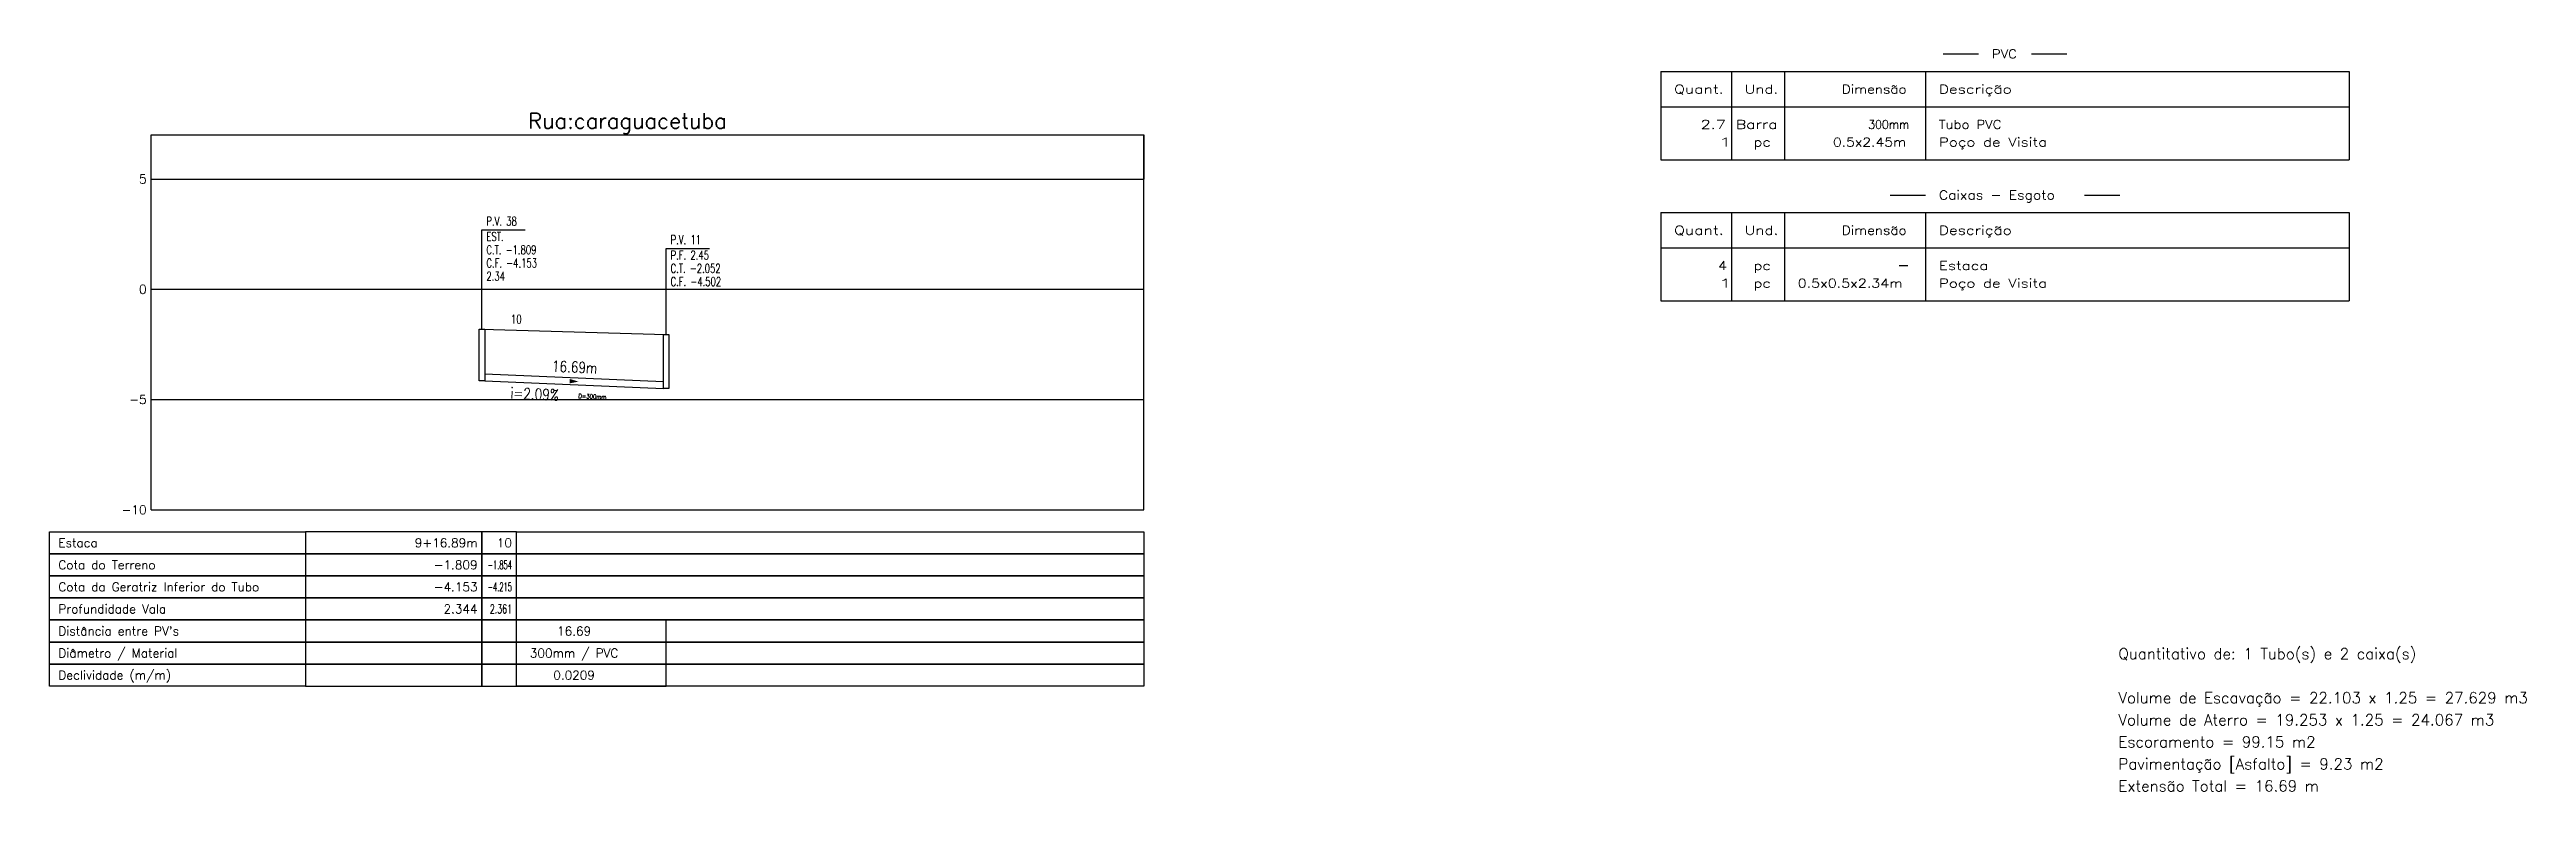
# Model space of a CAD drawing. Extents: x -6997814 to 14282083, y -16 to 289481930.
# Drawn here: x 363658.3 to 363882.9, y 7349881.8 to 7349949.1 of the extents above; entities that cross this region are included whole.
import ezdxf
from ezdxf.enums import TextEntityAlignment as Align

# ---------------------------------------------------------------- set-up
doc = ezdxf.new("R2010")
doc.units = 0
doc.header["$LTSCALE"] = 6.5
for name, color, linetype in [('LISTAGEM_LINHA', 7, 'CONTINUOUS'), ('LISTAGEM_TEXTO', 7, 'CONTINUOUS'), ('PS_IND_COMPRIMENTO', 7, 'CONTINUOUS'), ('PS_IND_DIAMETRO', 7, 'CONTINUOUS'), ('PS_IND_FLUXO', 3, 'CONTINUOUS'), ('PS_IND_INCLINACAO', 7, 'CONTINUOUS'), ('PS_PERFIL_CAIXAS', 7, 'CONTINUOUS'), ('PS_PERFIL_COTA_LIN', 7, 'CONTINUOUS'), ('PS_PERFIL_COTA_TXT', 5, 'CONTINUOUS'), ('PS_PERFIL_GRADE', 8, 'CONTINUOUS'), ('PS_PERFIL_TERRENO', 3, 'CONTINUOUS'), ('PS_PERFIL_TITULOS', 5, 'CONTINUOUS'), ('PS_PERFIL_TUBO', 7, 'CONTINUOUS'), ('PS_PONTOS_IDENTIFICACAO_LIN', 7, 'CONTINUOUS'), ('PS_PONTOS_IDENTIFICACAO_TXT', 7, 'CONTINUOUS')]:
    doc.layers.add(name, color=color, linetype=linetype)
doc.styles.add('ROMANS', font='romans.shx')
doc.styles.get("Standard").update_dxf_attribs({"font": 'simplex.shx'})

msp = doc.modelspace()

# ---------------------------------------------------------------- texts
at = {"layer": 'LISTAGEM_TEXTO', "lineweight": -2, "style": 'ROMANS'}
for s, width, p in [('PVC', 1.105263, (363834.40054, 7349948.29933)), ('Quant.', 1.298969, (363805.60054, 7349945.09933)), ('Und.', 1.272727, (363812.00054, 7349945.09933)), ('Dimensão', 1.135135, (363820.80054, 7349945.09933)), ('Descrição', 1.277027, (363829.60054, 7349945.09933)), ('2.7', 1.340426, (363808.00054, 7349941.89933)), ('1', 1.909091, (363809.60054, 7349940.29933)), ('Barra', 1.296296, (363811.20054, 7349941.89933)), ('pc', 1.235294, (363812.80054, 7349940.29933)), ('0.5x2.45m', 1.159509, (363820.00054, 7349940.29933)), ('300mm', 0.905172, (363823.20054, 7349941.89933)), ('Tubo PVC', 1.112583, (363829.60054, 7349941.89933)), ('Poço de Visita', 1.25641, (363829.60054, 7349940.29933)), ('Caixas - Esgoto', 1.162362, (363829.60054, 7349935.49933)), ('Quant.', 1.298969, (363805.60054, 7349932.29933)), ('Und.', 1.272727, (363812.00054, 7349932.29933)), ('Dimensão', 1.135135, (363820.80054, 7349932.29933)), ('Descrição', 1.277027, (363829.60054, 7349932.29933)), ('4', 1.166667, (363809.60054, 7349929.09933)), ('pc', 1.235294, (363812.80054, 7349929.09933)), ('Estaca', 1.26, (363829.60054, 7349929.09933)), ('1', 1.909091, (363809.60054, 7349927.49933)), ('pc', 1.235294, (363812.80054, 7349927.49933)), ('0.5x0.5x2.34m', 1.186957, (363816.80054, 7349927.49933)), ('Poço de Visita', 1.25641, (363829.60054, 7349927.49933))]:
    msp.add_text(s, height=0.8, dxfattribs=dict(at, width=width)).set_placement(p)
at = {"layer": 'LISTAGEM_TEXTO', "color": 7, "lineweight": -2, "style": 'ROMANS'}
for s, p in [('Quantitativo de: 1 Tubo(s) e 2 caixa(s)', (363845.87678, 7349893.7922)), ('Volume de Escavação = 22.103 x 1.25 = 27.629 m3', (363845.87678, 7349889.7922)), ('Volume de Aterro = 19.253 x 1.25 = 24.067 m3', (363845.87678, 7349887.7922)), ('Escoramento = 99.15 m2', (363845.87678, 7349885.7922)), ('Pavimentação [Asfalto] = 9.23 m2', (363845.87678, 7349883.7922)), ('Extensão Total = 16.69 m', (363845.87678, 7349881.7922))]:
    msp.add_text(s, height=1, dxfattribs=at).set_placement(p)
at = {"layer": 'PS_IND_COMPRIMENTO', "lineweight": -2, "width": 0.8}
msp.add_text('16.69m', height=1, rotation=357.5340995, dxfattribs=at).set_placement((363705.94651, 7349920.29348), align=Align.MIDDLE_CENTER)
at = {"layer": 'PS_IND_DIAMETRO', "lineweight": -2, "width": 0.8}
msp.add_text('D=300mm', height=0.4, rotation=357.5340995, dxfattribs=at).set_placement((363707.55306, 7349917.62189), align=Align.MIDDLE_CENTER)
at = {"layer": 'PS_IND_INCLINACAO', "lineweight": -2, "width": 0.8}
msp.add_text('i=2.09%', height=1, rotation=357.5340995, dxfattribs=at).set_placement((363702.31791, 7349917.84734), align=Align.MIDDLE_CENTER)
at = {"layer": 'PS_PERFIL_COTA_TXT', "lineweight": -2}
for s, p in [('Estaca', (363659.14346, 7349904.34939)), ('Cota do Terreno', (363659.14346, 7349902.34939)), ('Cota da Geratriz Inferior do Tubo', (363659.14346, 7349900.34939)), ('Profundidade Vala', (363659.14346, 7349898.34939)), ("Distância entre PV's", (363659.14346, 7349896.34939)), ('Diâmetro / Material', (363659.14346, 7349894.34939)), ('Declividade (m/m)', (363659.14346, 7349892.34939))]:
    msp.add_text(s, height=0.8, dxfattribs=at).set_placement(p, align=Align.MIDDLE_LEFT)
for s, p in [('9+16.89m', (363697.14346, 7349904.34939)), ('10', (363700.25838, 7349904.34939)), ('-1.809', (363697.14346, 7349902.34939)), ('-4.153', (363697.14346, 7349900.34939)), ('2.344', (363697.14346, 7349898.34939))]:
    msp.add_text(s, height=0.8, dxfattribs=at).set_placement(p, align=Align.MIDDLE_RIGHT)
for s, width, p in [('-1.854', 0.556236, (363700.25838, 7349902.34939)), ('-4.215', 0.556236, (363700.25838, 7349900.34939)), ('2.361', 0.648942, (363700.25838, 7349898.34939))]:
    msp.add_text(s, height=0.8, dxfattribs=dict(at, width=width)).set_placement(p, align=Align.MIDDLE_RIGHT)
for s, p in [('16.69', (363705.89058, 7349896.34939)), ('300mm / PVC', (363705.89058, 7349894.34939)), ('0.0209', (363705.89058, 7349892.34939))]:
    msp.add_text(s, height=0.8, dxfattribs=at).set_placement(p, align=Align.MIDDLE_CENTER)
at = {"layer": 'PS_PERFIL_GRADE', "lineweight": -2}
for s, p in [('5', (363667.14346, 7349937.34939)), ('0', (363667.14346, 7349927.34939)), ('-5', (363667.14346, 7349917.34939)), ('-10', (363667.14346, 7349907.34939))]:
    msp.add_text(s, height=0.8, dxfattribs=at).set_placement(p, align=Align.MIDDLE_RIGHT)
at = {"layer": 'PS_PERFIL_TITULOS', "lineweight": -2}
msp.add_text('Rua:caraguacetuba ', height=1.4, dxfattribs=at).set_placement((363711.20896, 7349942.62403), align=Align.MIDDLE_CENTER)
at = {"layer": 'PS_PONTOS_IDENTIFICACAO_TXT', "lineweight": -2, "width": 0.7}
for s, p in [('P.V. 38', (363697.94346, 7349933.13179)), ('EST. ', (363697.94346, 7349931.73179)), ('P.V. 11', (363714.63771, 7349931.44599)), ('C.T. -1.809', (363697.94346, 7349930.53179)), ('C.F. -4.153', (363697.94346, 7349929.33179)), ('C.T. -2.052', (363714.63771, 7349928.84599)), ('P.F. 2.45', (363714.63771, 7349930.04599)), ('2.34', (363697.94346, 7349928.13179)), ('C.F. -4.502', (363714.63771, 7349927.64599))]:
    msp.add_text(s, height=0.8, dxfattribs=at).set_placement(p)
msp.add_text('10', height=0.8, dxfattribs=at).set_placement((363700.65838, 7349924.24114), align=Align.CENTER)

# ---------------------------------------------------------------- linework, layer by layer
at = {"layer": 'LISTAGEM_LINHA', "lineweight": -2}
for p, q in [((363830.00054, 7349948.69933), (363833.20054, 7349948.69933)), ((363838.00054, 7349948.69933), (363841.20054, 7349948.69933)), ((363804.40054, 7349947.09933), (363804.4005, 7349939.0993)), ((363804.40054, 7349947.09933), (363866.80054, 7349947.09933)), ((363810.80054, 7349947.09933), (363810.8005, 7349939.0993)), ((363815.60054, 7349947.09933), (363815.6005, 7349939.0993)), ((363828.40054, 7349947.09933), (363828.4005, 7349939.0993)), ((363866.80054, 7349947.09933), (363866.8005, 7349939.0993)), ((363804.40054, 7349943.89933), (363866.80054, 7349943.89933)), ((363804.40054, 7349939.09933), (363866.80054, 7349939.09933)), ((363804.40054, 7349934.29933), (363804.4005, 7349926.2993)), ((363804.40054, 7349934.29933), (363866.80054, 7349934.29933)), ((363810.80054, 7349934.29933), (363810.8005, 7349926.2993)), ((363815.60054, 7349934.29933), (363815.6005, 7349926.2993)), ((363825.20054, 7349935.89933), (363828.40054, 7349935.89933)), ((363828.40054, 7349934.29933), (363828.4005, 7349926.2993)), ((363842.80054, 7349935.89933), (363846.00054, 7349935.89933)), ((363866.80054, 7349934.29933), (363866.8005, 7349926.2993)), ((363804.40054, 7349931.09933), (363866.80054, 7349931.09933)), ((363826.00054, 7349929.49933), (363826.80054, 7349929.49933)), ((363804.40054, 7349926.29933), (363866.80054, 7349926.29933))]:
    msp.add_line(p, q, dxfattribs=at)
at = {"layer": 'PS_IND_FLUXO', "lineweight": -2}
msp.add_lwpolyline([(363705.49095, 7349919.0119, 0.4, 0, 0), (363706.29021, 7349918.97748, 0, 0, 0)], format="xyseb", dxfattribs=at)
at = {"layer": 'PS_PERFIL_CAIXAS', "linetype": 'Continuous', "lineweight": -2}
for points in [[(363697.29346, 7349923.73179), (363697.79346, 7349923.73179), (363697.79346, 7349919.04339), (363697.29346, 7349919.04339)], [(363713.98771, 7349923.24599), (363714.48771, 7349923.24599), (363714.48771, 7349918.34599), (363713.98771, 7349918.34599)]]:
    msp.add_lwpolyline(points, close=True, dxfattribs=at)
at = {"layer": 'PS_PERFIL_COTA_LIN', "linetype": 'Continuous', "lineweight": -2}
for points in [[(363681.54346, 7349905.34939), (363681.54346, 7349903.34939), (363658.34346, 7349903.34939), (363658.34346, 7349905.34939)], [(363681.54346, 7349905.34939), (363681.54346, 7349903.34939), (363697.54346, 7349903.34939), (363697.54346, 7349905.34939)], [(363697.54346, 7349905.34939), (363697.54346, 7349903.34939), (363700.65838, 7349903.34939), (363700.65838, 7349905.34939)], [(363757.54346, 7349905.34939), (363757.54346, 7349903.34939), (363700.65838, 7349903.34939), (363700.65838, 7349905.34939)], [(363681.54346, 7349903.34939), (363681.54346, 7349901.34939), (363658.34346, 7349901.34939), (363658.34346, 7349903.34939)], [(363681.54346, 7349903.34939), (363681.54346, 7349901.34939), (363697.54346, 7349901.34939), (363697.54346, 7349903.34939)], [(363697.54346, 7349903.34939), (363697.54346, 7349901.34939), (363700.65838, 7349901.34939), (363700.65838, 7349903.34939)], [(363757.54346, 7349903.34939), (363757.54346, 7349901.34939), (363700.65838, 7349901.34939), (363700.65838, 7349903.34939)], [(363681.54346, 7349901.34939), (363681.54346, 7349899.34939), (363658.34346, 7349899.34939), (363658.34346, 7349901.34939)], [(363681.54346, 7349901.34939), (363681.54346, 7349899.34939), (363697.54346, 7349899.34939), (363697.54346, 7349901.34939)], [(363697.54346, 7349901.34939), (363697.54346, 7349899.34939), (363700.65838, 7349899.34939), (363700.65838, 7349901.34939)], [(363757.54346, 7349901.34939), (363757.54346, 7349899.34939), (363700.65838, 7349899.34939), (363700.65838, 7349901.34939)], [(363681.54346, 7349899.34939), (363681.54346, 7349897.34939), (363658.34346, 7349897.34939), (363658.34346, 7349899.34939)], [(363681.54346, 7349899.34939), (363681.54346, 7349897.34939), (363697.54346, 7349897.34939), (363697.54346, 7349899.34939)], [(363697.54346, 7349899.34939), (363697.54346, 7349897.34939), (363700.65838, 7349897.34939), (363700.65838, 7349899.34939)], [(363757.54346, 7349899.34939), (363757.54346, 7349897.34939), (363700.65838, 7349897.34939), (363700.65838, 7349899.34939)], [(363681.54346, 7349897.34939), (363681.54346, 7349895.34939), (363658.34346, 7349895.34939), (363658.34346, 7349897.34939)], [(363681.54346, 7349897.34939), (363681.54346, 7349895.34939), (363697.54346, 7349895.34939), (363697.54346, 7349897.34939)], [(363697.54346, 7349897.34939), (363697.54346, 7349895.34939), (363714.23771, 7349895.34939), (363714.23771, 7349897.34939)], [(363757.54346, 7349897.34939), (363757.54346, 7349895.34939), (363700.65838, 7349895.34939), (363700.65838, 7349897.34939)], [(363681.54346, 7349895.34939), (363681.54346, 7349893.34939), (363658.34346, 7349893.34939), (363658.34346, 7349895.34939)], [(363681.54346, 7349895.34939), (363681.54346, 7349893.34939), (363697.54346, 7349893.34939), (363697.54346, 7349895.34939)], [(363697.54346, 7349895.34939), (363697.54346, 7349893.34939), (363714.23771, 7349893.34939), (363714.23771, 7349895.34939)], [(363757.54346, 7349895.34939), (363757.54346, 7349893.34939), (363700.65838, 7349893.34939), (363700.65838, 7349895.34939)], [(363681.54346, 7349893.34939), (363681.54346, 7349891.34939), (363658.34346, 7349891.34939), (363658.34346, 7349893.34939)], [(363681.54346, 7349893.34939), (363681.54346, 7349891.34939), (363697.54346, 7349891.34939), (363697.54346, 7349893.34939)], [(363697.54346, 7349893.34939), (363697.54346, 7349891.34939), (363714.23771, 7349891.34939), (363714.23771, 7349893.34939)], [(363757.54346, 7349893.34939), (363757.54346, 7349891.34939), (363700.65838, 7349891.34939), (363700.65838, 7349893.34939)]]:
    msp.add_lwpolyline(points, close=True, dxfattribs=at)
for points in [[(363697.54346, 7349897.34939), (363700.65838, 7349897.34939)], [(363697.54346, 7349895.34939), (363700.65838, 7349895.34939)], [(363697.54346, 7349895.34939), (363700.65838, 7349895.34939)], [(363697.54346, 7349893.34939), (363700.65838, 7349893.34939)], [(363697.54346, 7349893.34939), (363700.65838, 7349893.34939)], [(363697.54346, 7349891.34939), (363700.65838, 7349891.34939)]]:
    msp.add_lwpolyline(points, dxfattribs=at)
at = {"layer": 'PS_PERFIL_GRADE', "linetype": 'Continuous', "lineweight": -2}
for p, q in [((363667.54346, 7349907.34939), (363667.54346, 7349941.34939)), ((363757.54346, 7349907.34939), (363757.54346, 7349941.34939)), ((363667.54346, 7349937.34939), (363757.54346, 7349937.34939)), ((363667.54346, 7349937.34939), (363757.54346, 7349937.34939)), ((363667.54346, 7349927.34939), (363757.54346, 7349927.34939)), ((363667.54346, 7349917.34939), (363757.54346, 7349917.34939)), ((363667.54346, 7349907.34939), (363757.54346, 7349907.34939))]:
    msp.add_line(p, q, dxfattribs=at)
msp.add_lwpolyline([(363667.54346, 7349937.34939), (363667.54346, 7349941.34939), (363757.54346, 7349941.34939), (363757.54346, 7349937.34939)], dxfattribs=at)
at = {"layer": 'PS_PERFIL_TERRENO', "linetype": 'Continuous', "lineweight": -2}
msp.add_lwpolyline([(363697.54346, 7349923.73179), (363697.54346, 7349923.73179), (363697.54346, 7349923.73179), (363700.65838, 7349923.64114), (363700.65838, 7349923.64114), (363714.23771, 7349923.24599), (363714.23771, 7349923.24599), (363714.23771, 7349923.24599)], dxfattribs=at)
at = {"layer": 'PS_PERFIL_TUBO', "linetype": 'Continuous', "lineweight": -2}
msp.add_lwpolyline([(363697.79346, 7349919.04339), (363713.98771, 7349918.34599), (363713.98771, 7349918.94599), (363697.79346, 7349919.64339)], close=True, dxfattribs=at)
at = {"layer": 'PS_PONTOS_IDENTIFICACAO_LIN', "linetype": 'Continuous', "lineweight": -2}
for points in [[(363697.54346, 7349923.73179), (363697.54346, 7349932.73179), (363701.46346, 7349932.73179)], [(363714.23771, 7349923.24599), (363714.23771, 7349931.04599), (363718.15771, 7349931.04599)]]:
    msp.add_lwpolyline(points, dxfattribs=at)

msp.set_redraw_order([(e.dxf.handle, doc.entitydb.next_handle()) for e in msp.query("TEXT MTEXT ATTDEF DIMENSION ARC_DIMENSION")])  # texts and dimensions are drawn at this point

doc.saveas('drawing.dxf')
